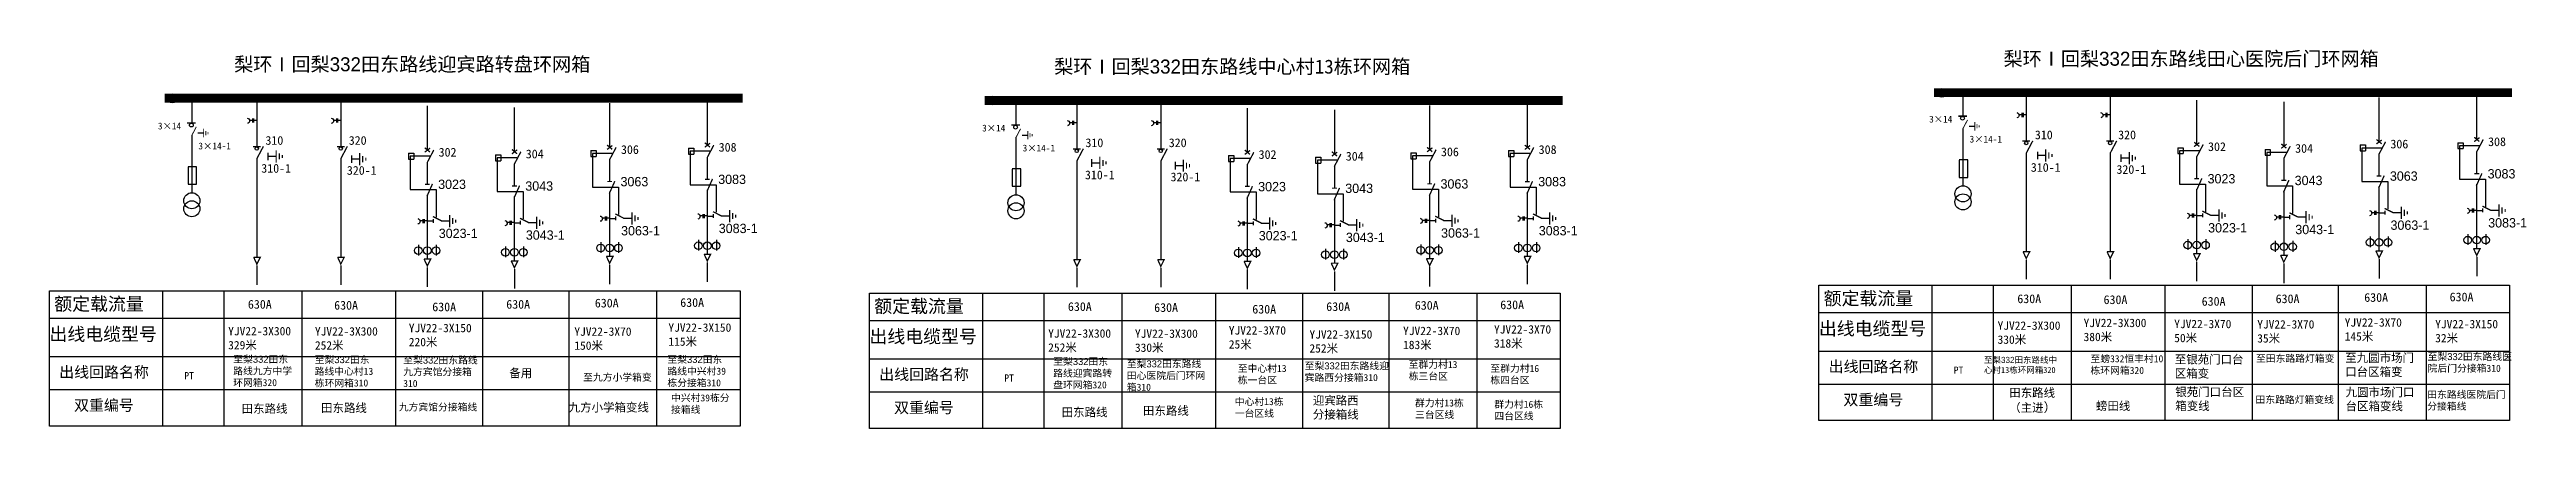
# Model space of a CAD drawing. Extents: x 149 to 870, y -471 to -13.
# Drawn here: x 163 to 693, y -236 to -155 of the extents above; entities that cross this region are included whole.
import ezdxf

# ---------------------------------------------------------------- set-up
doc = ezdxf.new("R2010")
doc.units = 0
doc.header["$LTSCALE"] = 0.774411
doc.linetypes.add('ACAD_ISO02W100', pattern=[15, 12, -3])
doc.linetypes.add('CENTER', pattern=[50.8, 31.75, -6.35, 6.35, -6.35])
doc.layers.get('0').update_dxf_attribs({"linetype": 'CONTINUOUS'})
doc.layers.add('2', color=7, linetype='CONTINUOUS')
doc.styles.add('hztxt_txtstyle_0.00_0_0', font='', dxfattribs={"bigfont": 'hztxt.shx'})
doc.styles.add('hztxt_txtstyle_1.88_0_0', font='simkai.ttf', dxfattribs={"height": 1.875})
doc.styles.add('hztxt_txtstyle_2.00_0_0', font='', dxfattribs={"height": 2, "bigfont": 'hztxt.shx'})
doc.styles.add('hztxt_txtstyle_2.34_0_0', font='simkai.ttf', dxfattribs={"height": 2.34375})
doc.styles.add('hztxt_txtstyle_2.70_0_0', font='simkai.ttf', dxfattribs={"height": 2.7})
doc.styles.add('hztxt_txtstyle_2.81_0_0', font='simkai.ttf', dxfattribs={"height": 2.8125})
doc.styles.get('hztxt_txtstyle_0.00_0_0').set_extended_font_data('hztxt')
doc.styles.get('hztxt_txtstyle_2.00_0_0').set_extended_font_data('hztxt')

msp = doc.modelspace()

# ---------------------------------------------------------------- texts
at = {"color": 0, "linetype": 'Continuous', "style": 'hztxt_txtstyle_2.70_0_0'}
for s, p in [('3×14', (565.33, -170.83)), ('3×14', (186.04, -172.3)), ('3×14', (362.54, -172.74)), ('3×14-1', (574, -175.11)), ('3×14-1', (194.71, -176.58)), ('3×14-1', (371.21, -177.02))]:
    msp.add_text(s, height=1.461, dxfattribs=at).set_placement(p)
at = {"color": 0}
for s, height, style, p in [('310', 1.875, 'hztxt_txtstyle_1.88_0_0', (209.06, -175.59)), ('320', 1.875, 'hztxt_txtstyle_1.88_0_0', (226.9, -175.59)), ('310', 1.875, 'hztxt_txtstyle_1.88_0_0', (384.66, -176.09)), ('320', 1.875, 'hztxt_txtstyle_1.88_0_0', (402.5, -176.09)), ('310', 1.875, 'hztxt_txtstyle_1.88_0_0', (587.97, -174.4)), ('320', 1.875, 'hztxt_txtstyle_1.88_0_0', (605.81, -174.4)), ('306', 1.875, 'hztxt_txtstyle_1.88_0_0', (664.11, -176.36)), ('308', 1.875, 'hztxt_txtstyle_1.88_0_0', (685.03, -175.87)), ('310-1', 1.875, 'hztxt_txtstyle_1.88_0_0', (208.17, -181.57)), ('320-1', 1.875, 'hztxt_txtstyle_1.88_0_0', (226.5, -182.01)), ('302', 1.875, 'hztxt_txtstyle_1.88_0_0', (246.15, -178.12)), ('304', 1.875, 'hztxt_txtstyle_1.88_0_0', (264.81, -178.49)), ('306', 1.875, 'hztxt_txtstyle_1.88_0_0', (285.2, -177.55)), ('308', 1.875, 'hztxt_txtstyle_1.88_0_0', (306.12, -177.06)), ('302', 1.875, 'hztxt_txtstyle_1.88_0_0', (421.75, -178.61)), ('304', 1.875, 'hztxt_txtstyle_1.88_0_0', (440.41, -178.98)), ('306', 1.875, 'hztxt_txtstyle_1.88_0_0', (460.8, -178.04)), ('308', 1.875, 'hztxt_txtstyle_1.88_0_0', (481.72, -177.55)), ('310-1', 1.875, 'hztxt_txtstyle_1.88_0_0', (587.11, -181.37)), ('320-1', 1.875, 'hztxt_txtstyle_1.88_0_0', (605.44, -181.81)), ('302', 1.875, 'hztxt_txtstyle_1.88_0_0', (625.06, -176.93)), ('304', 1.875, 'hztxt_txtstyle_1.88_0_0', (643.71, -177.3)), ('3023', 2, 'hztxt_txtstyle_2.00_0_0', (246.05, -185.05)), ('3043', 2, 'hztxt_txtstyle_2.00_0_0', (264.71, -185.42)), ('3063', 2, 'hztxt_txtstyle_2.00_0_0', (285.1, -184.48)), ('3083', 2, 'hztxt_txtstyle_2.00_0_0', (306.02, -183.99)), ('310-1', 1.875, 'hztxt_txtstyle_1.88_0_0', (384.55, -182.98)), ('320-1', 1.875, 'hztxt_txtstyle_1.88_0_0', (402.88, -183.41)), ('3023', 2, 'hztxt_txtstyle_2.00_0_0', (421.65, -185.55)), ('3043', 2, 'hztxt_txtstyle_2.00_0_0', (440.3, -185.91)), ('3063', 2, 'hztxt_txtstyle_2.00_0_0', (460.7, -184.97)), ('3083', 2, 'hztxt_txtstyle_2.00_0_0', (481.62, -184.48)), ('3023', 2, 'hztxt_txtstyle_2.00_0_0', (624.96, -183.86)), ('3043', 2, 'hztxt_txtstyle_2.00_0_0', (643.61, -184.23)), ('3063', 2, 'hztxt_txtstyle_2.00_0_0', (664, -183.29)), ('3083', 2, 'hztxt_txtstyle_2.00_0_0', (684.93, -182.8)), ('3023-1', 2, 'hztxt_txtstyle_2.00_0_0', (246.18, -195.56)), ('3043-1', 2, 'hztxt_txtstyle_2.00_0_0', (264.83, -195.92)), ('3063-1', 2, 'hztxt_txtstyle_2.00_0_0', (285.22, -194.99)), ('3083-1', 2, 'hztxt_txtstyle_2.00_0_0', (306.14, -194.5)), ('3023-1', 2, 'hztxt_txtstyle_2.00_0_0', (421.78, -196.05)), ('3043-1', 2, 'hztxt_txtstyle_2.00_0_0', (440.43, -196.42)), ('3063-1', 2, 'hztxt_txtstyle_2.00_0_0', (460.82, -195.48)), ('3083-1', 2, 'hztxt_txtstyle_2.00_0_0', (481.74, -194.99)), ('3023-1', 2, 'hztxt_txtstyle_2.00_0_0', (625.08, -194.37)), ('3043-1', 2, 'hztxt_txtstyle_2.00_0_0', (643.74, -194.73)), ('3063-1', 2, 'hztxt_txtstyle_2.00_0_0', (664.13, -193.8)), ('3083-1', 2, 'hztxt_txtstyle_2.00_0_0', (685.05, -193.3)), ('额定载流量', 2.812, 'hztxt_txtstyle_2.81_0_0', (542.74, -209.88)), ('额定载流量', 2.812, 'hztxt_txtstyle_2.81_0_0', (163.83, -211.07)), ('630A', 1.875, 'hztxt_txtstyle_1.88_0_0', (205.31, -210.69)), ('630A', 1.875, 'hztxt_txtstyle_1.88_0_0', (223.78, -210.89)), ('630A', 1.875, 'hztxt_txtstyle_1.88_0_0', (244.79, -211.24)), ('630A', 1.875, 'hztxt_txtstyle_1.88_0_0', (260.63, -210.69)), ('630A', 1.875, 'hztxt_txtstyle_1.88_0_0', (279.6, -210.42)), ('630A', 1.875, 'hztxt_txtstyle_1.88_0_0', (297.89, -210.3)), ('额定载流量', 2.812, 'hztxt_txtstyle_2.81_0_0', (339.43, -211.56)), ('630A', 1.875, 'hztxt_txtstyle_1.88_0_0', (380.91, -211.18)), ('630A', 1.875, 'hztxt_txtstyle_1.88_0_0', (399.38, -211.38)), ('630A', 1.875, 'hztxt_txtstyle_1.88_0_0', (420.39, -211.73)), ('630A', 1.875, 'hztxt_txtstyle_1.88_0_0', (436.23, -211.18)), ('630A', 1.875, 'hztxt_txtstyle_1.88_0_0', (455.2, -210.91)), ('630A', 1.875, 'hztxt_txtstyle_1.88_0_0', (473.49, -210.79)), ('630A', 1.875, 'hztxt_txtstyle_1.88_0_0', (584.22, -209.5)), ('630A', 1.875, 'hztxt_txtstyle_1.88_0_0', (602.69, -209.7)), ('630A', 1.875, 'hztxt_txtstyle_1.88_0_0', (623.7, -210.05)), ('630A', 1.875, 'hztxt_txtstyle_1.88_0_0', (639.54, -209.5)), ('630A', 1.875, 'hztxt_txtstyle_1.88_0_0', (658.51, -209.22)), ('630A', 1.875, 'hztxt_txtstyle_1.88_0_0', (676.8, -209.11)), ('出线电缆型号', 2.812, 'hztxt_txtstyle_2.81_0_0', (162.81, -217.54)), ('出线电缆型号', 2.812, 'hztxt_txtstyle_2.81_0_0', (338.41, -218.04)), ('出线电缆型号', 2.812, 'hztxt_txtstyle_2.81_0_0', (541.72, -216.35)), ('出线回路名称', 2.344, 'hztxt_txtstyle_2.34_0_0', (164.91, -225.44)), ('出线回路名称', 2.344, 'hztxt_txtstyle_2.34_0_0', (543.82, -224.25)), ('出线回路名称', 2.344, 'hztxt_txtstyle_2.34_0_0', (340.51, -225.93)), ('双重编号', 2.344, 'hztxt_txtstyle_2.34_0_0', (168.08, -232.54)), ('双重编号', 2.344, 'hztxt_txtstyle_2.34_0_0', (343.68, -233.04)), ('双重编号', 2.344, 'hztxt_txtstyle_2.34_0_0', (546.99, -231.35))]:
    msp.add_text(s, height=height, dxfattribs=dict(at, style=style)).set_placement(p)
at = {"color": 0, "attachment_point": 1, "style": 'hztxt_txtstyle_0.00_0_0'}
for s, insert, char_height, width in [('{\\fSimSun|b0|i0|c134|p2;\\C256;梨环Ⅰ回\\C7;梨\\f\uffbfﾬￌﾣﾤ_GB2312|b0|i0|c134|p49;332\\fSimSun|b0|i0|c134|p2;田东路线迎宾路转盘环网箱}', (202.36, -156.85), 3, 102.7785), ('{\\fSimSun|b0|i0|c134|p2;\\C256;梨环Ⅰ回\\C7;梨\\f\uffbfﾬￌﾣﾤ_GB2312|b0|i0|c134|p49;332\\fSimSun|b0|i0|c134|p2;田东路线中心村13栋环网箱}', (377.96, -157.34), 3, 102.7785), ('{\\fSimSun|b0|i0|c134|p2;\\C256;梨环Ⅰ回\\C7;梨\\f\uffbfﾬￌﾣﾤ_GB2312|b0|i0|c134|p49;332\\fSimSun|b0|i0|c134|p2;田东路线田心医院后门环网箱}', (581.27, -155.66), 3, 102.7785), ('{\\fSimSun|b0|i0|c134|p2;YJV22-3X300 329米}', (201.08, -214.6), 1.8, 10.6857), ('{\\fSimSun|b0|i0|c134|p2;YJV22-3X300 252米}', (219.66, -214.64), 1.8, 10.6857), ('{\\fSimSun|b0|i0|c134|p2;YJV22-3X150\\P220米}', (239.76, -213.93), 1.8, 10.6857), ('{\\fSimSun|b0|i0|c134|p2;YJV22-3X70\\P150米}', (275.21, -214.69), 1.8, 10.6857), ('{\\fSimSun|b0|i0|c134|p2;YJV22-3X150 115米}', (295.35, -213.83), 1.8, 10.6857), ('{\\fSimSun|b0|i0|c134|p2;YJV22-3X300 252米}', (376.68, -215.1), 1.8, 10.6857), ('{\\fSimSun|b0|i0|c134|p2;YJV22-3X300 330米}', (395.26, -215.13), 1.8, 10.6857), ('{\\fSimSun|b0|i0|c134|p2;YJV22-3X70\\P25米}', (415.36, -214.43), 1.8, 10.6857), ('{\\fSimSun|b0|i0|c134|p2;YJV22-3X150 252米}', (432.63, -215.29), 1.8, 10.6857), ('{\\fSimSun|b0|i0|c134|p2;YJV22-3X70\\P183米}', (452.68, -214.54), 1.8, 10.6857), ('{\\fSimSun|b0|i0|c134|p2;YJV22-3X70\\P318米}', (472.15, -214.22), 1.8, 10.6857), ('{\\fSimSun|b0|i0|c134|p2;YJV22-3X300 330米}', (579.99, -213.41), 1.8, 10.6857), ('{\\fSimSun|b0|i0|c134|p2;YJV22-3X300 380米}', (598.4, -212.83), 1.8, 10.6857), ('{\\fSimSun|b0|i0|c134|p2;YJV22-3X70 50米}', (617.81, -213.06), 1.8, 10.6857), ('{\\fSimSun|b0|i0|c134|p2;YJV22-3X70 35米}', (635.59, -213.14), 1.8, 10.6857), ('{\\fSimSun|b0|i0|c134|p2;YJV22-3X70 145米}', (654.32, -212.73), 1.8, 10.6857), ('{\\fSimSun|b0|i0|c134|p2;YJV22-3X150 32米}', (673.7, -213.09), 1.8, 10.6857), ('{\\fSimSun|b0|i0|c134|p2;至梨\\f\uffbfﾬￌﾣﾤ_GB2312|b0|i0|c134|p49;332\\fSimSun|b0|i0|c134|p2;田东路线九方中学环网箱320}', (202.17, -220.77), 1.5, 12.9035), ('{\\fSimSun|b0|i0|c134|p2;至梨\\f\uffbfﾬￌﾣﾤ_GB2312|b0|i0|c134|p49;332\\fSimSun|b0|i0|c134|p2;田东路线中心村13栋环网箱310}', (219.61, -220.85), 1.5, 12.9035), ('{\\fSimSun|b0|i0|c134|p2;至梨\\f\uffbfﾬￌﾣﾤ_GB2312|b0|i0|c134|p49;332\\fSimSun|b0|i0|c134|p2;田东路线九方宾馆分接箱310}', (238.57, -220.95), 1.5, 17.0018), ('{\\fSimSun|b0|i0|c134|p2;至梨\\f\uffbfﾬￌﾣﾤ_GB2312|b0|i0|c134|p49;332\\fSimSun|b0|i0|c134|p2;田东路线中兴村39栋分接箱310}', (295.14, -220.82), 1.5, 12.9035), ('{\\fSimSun|b0|i0|c134|p2;至梨\\f\uffbfﾬￌﾣﾤ_GB2312|b0|i0|c134|p49;332\\fSimSun|b0|i0|c134|p2;田东路线迎宾路转盘环网箱320}', (377.76, -221.26), 1.5, 12.9035), ('{\\fSimSun|b0|i0|c134|p2;至梨\\f\uffbfﾬￌﾣﾤ_GB2312|b0|i0|c134|p49;332\\fSimSun|b0|i0|c134|p2;田东路线田心医院后门环网箱310}', (393.52, -221.76), 1.5, 17.2717), ('{\\fSimSun|b0|i0|c134|p2;至中心村13栋一台区}', (417.29, -222.74), 1.5, 11.0463), ('{\\fSimSun|b0|i0|c134|p2;至梨\\f\uffbfﾬￌﾣﾤ_GB2312|b0|i0|c134|p49;332\\fSimSun|b0|i0|c134|p2;田东路线迎宾路西分接箱310}', (431.61, -222.19), 1.5, 18.658), ('{\\fSimSun|b0|i0|c134|p2;至群力村13栋三台区}', (453.88, -221.9), 1.5, 12.2755), ('{\\fSimSun|b0|i0|c134|p2;至群力村16栋四台区}', (471.37, -222.74), 1.5, 10.4994), ('{\\fSimSun|b0|i0|c134|p2;至梨\\f\uffbfﾬￌﾣﾤ_GB2312|b0|i0|c134|p49;332\\fSimSun|b0|i0|c134|p2;田东路线中心村13栋环网箱320}', (577.08, -221.01), 1.3, 16.3652), ('{\\fSimSun|b0|i0|c134|p2;至田东路路灯箱变}', (635.33, -220.59), 1.5, 20.6341), ('{\\fSimSun|b0|i0|c134|p2;至梨\\f\uffbfﾬￌﾣﾤ_GB2312|b0|i0|c134|p49;332\\fSimSun|b0|i0|c134|p2;田东路线医院后门分接箱310}', (672.08, -220.2), 1.5, 18.658), ('{\\fSimSun|b0|i0|c134|p2;至九方小学箱变}', (277.1, -224.63), 1.5, 20.6341), ('{\\fSimSun|b0|i0|c134|p2;九方宾馆分接箱线}', (237.62, -231.01), 1.5, 17.0018), ('{\\fSimSun|b0|i0|c134|p2;中兴村39栋分接箱线}', (295.92, -229.04), 1.5, 12.9035), ('{\\fSimSun|b0|i0|c134|p2;中心村13栋一台区线}', (416.64, -229.84), 1.5, 11.0463), ('{\\fSimSun|b0|i0|c134|p2;群力村13栋三台区线}', (455.23, -230.13), 1.5, 12.2755), ('{\\fSimSun|b0|i0|c134|p2;群力村16栋四台区线}', (472.22, -230.41), 1.5, 10.4994), ('{\\fSimSun|b0|i0|c134|p2;田东路路灯箱变线}', (635.22, -229.41), 1.5, 20.6341), ('{\\fSimSun|b0|i0|c134|p2;田东路线医院后门分接箱线}', (672, -228.33), 1.5, 17.2717)]:
    msp.add_mtext(s, dxfattribs=dict(at, insert=insert, char_height=char_height, width=width))
at = {"color": 0, "linetype": 'Continuous', "char_height": 1.5388, "width": 9.4916, "attachment_point": 1, "style": 'hztxt_txtstyle_0.00_0_0'}
for insert in [(191.67, -224.27), (367.27, -224.76), (570.58, -223.08)]:
    msp.add_mtext('{\\fSimSun|b0|i0|c134|p2;\\C7;PT}', dxfattribs=dict(at, insert=insert))
at = {"layer": '2', "color": 0, "attachment_point": 1, "style": 'hztxt_txtstyle_0.00_0_0'}
for s, insert, char_height, width in [('{\\fSimSun|b0|i0|c134|p2;\\C256;至螃332恒丰村10栋环网箱320}', (599.88, -220.66), 1.5, 16.3882), ('{\\fSimSun|b0|i0|c134|p2;\\H0.9x;\\C256;至银苑门口台区箱变}', (617.93, -220.66), 2, 15.2914), ('{\\fSimSun|b0|i0|c134|p2;\\H0.9x;\\C256;至九圆市场门口台区箱变}', (654.44, -220.32), 2, 15.2914), ('{\\fSimSun|b0|i0|c134|p2;\\H0.9x;\\C256;备用}', (261.28, -223.59), 2, 10.7144), ('{\\fSimSun|b0|i0|c134|p2;\\H0.9x;\\C256;田东路线（主进\\H1.111x;）}', (582.48, -227.8), 2, 10.7144), ('{\\fSimSun|b0|i0|c134|p2;\\H0.9x;\\C256;银苑门口台区箱变线}', (618.04, -227.63), 2, 15.2914), ('{\\fSimSun|b0|i0|c134|p2;\\H0.9x;\\C256;九圆市场门口台区箱变线}', (654.51, -227.67), 2, 15.2914), ('{\\fSimSun|b0|i0|c134|p2;\\H0.9x;\\C256;田东路线}', (203.96, -231.21), 2, 10.7144), ('{\\fSimSun|b0|i0|c134|p2;\\H0.9x;\\C256;田东路线}', (220.96, -231.05), 2, 10.7144), ('{\\fSimSun|b0|i0|c134|p2;\\H0.9x;\\C256;九方小学箱变线}', (273.99, -230.93), 2, 20.804), ('{\\fSimSun|b0|i0|c134|p2;\\H0.9x;\\C256;田东路线}', (379.57, -231.96), 2, 10.7144), ('{\\fSimSun|b0|i0|c134|p2;\\H0.9x;\\C256;田东路线}', (396.97, -231.65), 2, 10.7144), ('{\\fSimSun|b0|i0|c134|p2;\\H0.9x;\\C256;迎宾路西分接箱线}', (433.35, -229.44), 2, 10.0572), ('{\\fSimSun|b0|i0|c134|p2;\\H0.9x;\\C256;螃田线}', (601.05, -230.64), 2, 10.7144)]:
    msp.add_mtext(s, dxfattribs=dict(at, insert=insert, char_height=char_height, width=width))

# ---------------------------------------------------------------- blocks, each defined once
blk = doc.blocks.new('JD')
for points in [[(-2, 0.2), (-2, -0.2), (2, 0.2), (2, -0.2)], [(1, -1.2), (1, -0.8), (-1, -1.2), (-1, -0.8)], [(-0.5, -1.8), (-0.5, -2.2), (0.5, -1.8), (0.5, -2.2)]]:
    blk.add_trace(points)

# ---------------------------------------------------------------- linework, layer by layer
at = {"color": 0}
for p, q in [((193.27, -166.54), (193.27, -170.87)), ((207.21, -166.55), (207.21, -175.96)), ((225.19, -166.55), (225.19, -175.96)), ((243.71, -167.24), (243.71, -176.75)), ((262.36, -167.61), (262.36, -177.11)), ((282.75, -166.67), (282.75, -176.17)), ((303.67, -166.18), (303.67, -175.68)), ((369.76, -166.98), (369.76, -171.31)), ((382.81, -167.04), (382.81, -176.46)), ((400.79, -167.04), (400.79, -176.46)), ((419.31, -167.74), (419.31, -177.24)), ((437.96, -168.1), (437.96, -177.6)), ((458.35, -167.16), (458.35, -176.67)), ((479.27, -166.67), (479.27, -176.18)), ((572.55, -165.07), (572.55, -169.4)), ((586.12, -165.35), (586.12, -174.77)), ((604.1, -165.35), (604.1, -174.77)), ((622.62, -166.05), (622.62, -175.56)), ((641.27, -166.42), (641.27, -175.92)), ((661.66, -165.48), (661.66, -174.98)), ((682.58, -164.99), (682.58, -174.49)), ((193.29, -173.54), (193.29, -185.82)), ((194.58, -173.06), (195.82, -173.06)), ((369.78, -173.98), (369.78, -186.26)), ((371.08, -173.5), (372.32, -173.5)), ((572.57, -172.08), (572.57, -184.35)), ((573.87, -171.59), (575.1, -171.59)), ((207.21, -178.52), (207.21, -199.72)), ((209.57, -178.03), (211.34, -178.03)), ((225.19, -178.52), (225.19, -199.72)), ((227.46, -178.61), (229.22, -178.61)), ((239.71, -177.4), (240.83, -177.4)), ((239.71, -177.4), (239.71, -178.65)), ((239.71, -178.65), (240.83, -178.65)), ((240.83, -177.4), (240.83, -178.65)), ((243.71, -179.3), (243.71, -183.95)), ((258.36, -177.76), (259.48, -177.76)), ((258.36, -177.76), (258.36, -179.01)), ((258.36, -179.01), (259.48, -179.01)), ((259.48, -177.76), (259.48, -179.01)), ((262.36, -179.67), (262.36, -184.32)), ((278.75, -176.83), (279.88, -176.83)), ((278.75, -176.83), (278.75, -178.07)), ((278.75, -178.07), (279.88, -178.07)), ((279.88, -176.83), (279.88, -178.07)), ((282.75, -178.73), (282.75, -183.38)), ((299.67, -176.33), (300.8, -176.33)), ((299.67, -176.33), (299.67, -177.58)), ((299.67, -177.58), (300.8, -177.58)), ((300.8, -176.33), (300.8, -177.58)), ((303.67, -178.24), (303.67, -182.89)), ((382.81, -179.02), (382.81, -200.21)), ((385.96, -179.43), (387.73, -179.43)), ((400.79, -179.02), (400.79, -200.21)), ((403.84, -180.01), (405.61, -180.01)), ((415.31, -177.89), (416.43, -177.89)), ((415.31, -177.89), (415.31, -179.14)), ((415.31, -179.14), (416.43, -179.14)), ((416.43, -177.89), (416.43, -179.14)), ((419.31, -179.8), (419.31, -184.44)), ((433.96, -178.26), (435.08, -178.26)), ((433.96, -178.26), (433.96, -179.5)), ((433.96, -179.5), (435.08, -179.5)), ((435.08, -178.26), (435.08, -179.5)), ((437.96, -180.16), (437.96, -184.81)), ((454.35, -177.32), (455.48, -177.32)), ((454.35, -177.32), (454.35, -178.57)), ((454.35, -178.57), (455.48, -178.57)), ((455.48, -177.32), (455.48, -178.57)), ((458.35, -179.22), (458.35, -183.87)), ((475.27, -176.83), (476.4, -176.83)), ((475.27, -176.83), (475.27, -178.08)), ((475.27, -178.08), (476.4, -178.08)), ((476.4, -176.83), (476.4, -178.08)), ((479.27, -178.73), (479.27, -183.38)), ((586.12, -177.33), (586.12, -198.53)), ((588.51, -177.82), (590.28, -177.82)), ((604.1, -177.33), (604.1, -198.53)), ((606.4, -178.4), (608.16, -178.4)), ((618.61, -176.21), (619.74, -176.21)), ((618.61, -176.21), (618.61, -177.46)), ((618.61, -177.46), (619.74, -177.46)), ((619.74, -176.21), (619.74, -177.46)), ((622.62, -178.11), (622.62, -182.76)), ((637.27, -176.57), (638.39, -176.57)), ((637.27, -176.57), (637.27, -177.82)), ((637.27, -177.82), (638.39, -177.82)), ((638.39, -176.57), (638.39, -177.82)), ((641.27, -178.48), (641.27, -183.12)), ((657.66, -175.63), (658.78, -175.63)), ((657.66, -175.63), (657.66, -176.88)), ((657.66, -176.88), (658.78, -176.88)), ((658.78, -175.63), (658.78, -176.88)), ((661.66, -177.54), (661.66, -182.19)), ((678.58, -175.14), (679.71, -175.14)), ((678.58, -175.14), (678.58, -176.39)), ((678.58, -176.39), (679.71, -176.39)), ((679.71, -175.14), (679.71, -176.39)), ((682.58, -177.05), (682.58, -181.7)), ((303.67, -185.21), (303.67, -198.93)), ((622.62, -185.09), (622.62, -198.81)), ((641.27, -185.45), (641.27, -199.17)), ((661.66, -184.51), (661.66, -198.23)), ((682.58, -184.02), (682.58, -197.74)), ((243.71, -186.28), (243.71, -200)), ((262.36, -186.64), (262.36, -200.36)), ((282.75, -185.7), (282.75, -199.43)), ((303.67, -190.85), (304.97, -190.85)), ((306.67, -190.81), (308.43, -190.81)), ((419.31, -186.77), (419.31, -200.49)), ((437.96, -187.13), (437.96, -200.86)), ((458.35, -186.2), (458.35, -199.92)), ((479.27, -185.71), (479.27, -199.43)), ((622.62, -190.72), (623.91, -190.72)), ((625.61, -190.68), (627.37, -190.68)), ((661.66, -190.15), (662.96, -190.15)), ((664.65, -190.11), (666.42, -190.11)), ((682.58, -189.66), (683.88, -189.66)), ((685.57, -189.62), (687.34, -189.62)), ((243.71, -191.91), (245.01, -191.91)), ((246.7, -191.87), (248.47, -191.87)), ((262.36, -192.27), (263.66, -192.27)), ((265.35, -192.24), (267.12, -192.24)), ((282.75, -191.34), (284.05, -191.34)), ((285.74, -191.3), (287.51, -191.3)), ((301.81, -195.95), (301.81, -198.24)), ((305.62, -195.95), (305.62, -198.24)), ((419.31, -192.4), (420.61, -192.4)), ((422.3, -192.37), (424.07, -192.37)), ((437.96, -192.77), (439.26, -192.77)), ((440.95, -192.73), (442.72, -192.73)), ((458.35, -191.83), (459.65, -191.83)), ((461.34, -191.8), (463.11, -191.8)), ((479.27, -191.34), (480.57, -191.34)), ((482.27, -191.3), (484.03, -191.3)), ((620.75, -195.83), (620.75, -198.11)), ((624.56, -195.83), (624.56, -198.11)), ((639.4, -196.19), (639.4, -198.48)), ((641.27, -191.08), (642.57, -191.08)), ((643.21, -196.19), (643.21, -198.48)), ((644.26, -191.05), (646.03, -191.05)), ((659.79, -195.25), (659.79, -197.54)), ((663.61, -195.25), (663.61, -197.54)), ((680.72, -194.76), (680.72, -197.05)), ((684.53, -194.76), (684.53, -197.05)), ((241.84, -197.02), (241.84, -199.3)), ((245.65, -197.02), (245.65, -199.3)), ((260.5, -197.38), (260.5, -199.67)), ((264.31, -197.38), (264.31, -199.67)), ((280.89, -196.44), (280.89, -198.73)), ((284.7, -196.44), (284.7, -198.73)), ((417.44, -197.51), (417.44, -199.8)), ((421.25, -197.51), (421.25, -199.8)), ((436.09, -197.87), (436.09, -200.16)), ((439.91, -197.87), (439.91, -200.16)), ((456.49, -196.94), (456.49, -199.22)), ((460.3, -196.94), (460.3, -199.22)), ((477.41, -196.45), (477.41, -198.73)), ((481.22, -196.45), (481.22, -198.73)), ((162.83, -235.85), (162.84, -206.84)), ((162.84, -206.84), (310.73, -206.84)), ((216.83, -206.84), (216.83, -235.83)), ((236.88, -206.84), (236.88, -235.83)), ((255.57, -206.84), (255.57, -235.83)), ((274, -206.84), (274, -235.83)), ((292.84, -206.84), (292.84, -235.85)), ((310.73, -206.84), (310.73, -235.85)), ((541.74, -234.66), (541.74, -205.65)), ((541.74, -205.65), (689.64, -205.65)), ((565.91, -205.84), (565.91, -234.64)), ((595.74, -205.65), (595.74, -234.64)), ((615.79, -205.65), (615.79, -234.64)), ((634.48, -205.65), (634.48, -234.64)), ((652.91, -205.65), (652.91, -234.64)), ((671.74, -205.65), (671.74, -234.66)), ((689.64, -205.65), (689.64, -234.66)), ((187, -207.03), (187, -235.83)), ((338.43, -236.34), (338.44, -207.34)), ((338.44, -207.34), (486.33, -207.34)), ((362.6, -207.52), (362.6, -236.32)), ((392.43, -207.34), (392.43, -236.32)), ((412.48, -207.34), (412.48, -236.32)), ((431.17, -207.34), (431.17, -236.32)), ((449.6, -207.34), (449.6, -236.32)), ((468.44, -207.34), (468.44, -236.34)), ((486.33, -207.34), (486.33, -236.34)), ((541.81, -211.51), (689.64, -211.51)), ((162.9, -212.7), (310.73, -212.7)), ((338.5, -213.19), (486.33, -213.19)), ((162.9, -220.95), (310.73, -220.95)), ((338.5, -221.44), (486.33, -221.44)), ((541.81, -219.76), (689.64, -219.76)), ((162.9, -228.03), (310.73, -228.03)), ((541.81, -226.84), (689.64, -226.84)), ((338.5, -228.52), (486.33, -228.52)), ((310.73, -235.83), (162.83, -235.83)), ((486.33, -236.32), (338.43, -236.32)), ((689.64, -234.64), (541.74, -234.64))]:
    msp.add_line(p, q, dxfattribs=at)
at = {"color": 0, "linetype": 'ACAD_ISO02W100'}
for p, q in [((244.27, -178.05), (240.06, -178.05)), ((240.06, -178.05), (240.06, -185.2)), ((262.92, -178.41), (258.72, -178.41)), ((258.72, -178.41), (258.72, -185.57)), ((283.31, -177.48), (279.11, -177.48)), ((279.11, -177.48), (279.11, -184.63)), ((304.24, -176.99), (300.03, -176.99)), ((300.03, -176.99), (300.03, -184.14)), ((419.87, -178.54), (415.66, -178.54)), ((415.66, -178.54), (415.66, -185.7)), ((438.52, -178.91), (434.32, -178.91)), ((434.32, -178.91), (434.32, -186.06)), ((458.91, -177.97), (454.71, -177.97)), ((454.71, -177.97), (454.71, -185.12)), ((479.84, -177.48), (475.63, -177.48)), ((475.63, -177.48), (475.63, -184.63)), ((623.18, -176.86), (618.97, -176.86)), ((618.97, -176.86), (618.97, -184.01)), ((641.83, -177.22), (637.62, -177.22)), ((637.62, -177.22), (637.62, -184.38)), ((662.22, -176.29), (658.02, -176.29)), ((658.02, -176.29), (658.02, -183.44)), ((683.14, -175.79), (678.94, -175.79)), ((678.94, -175.79), (678.94, -182.95)), ((240.06, -185.2), (245.61, -185.2)), ((245.61, -185.2), (245.61, -191.11)), ((258.72, -185.57), (264.27, -185.57)), ((264.27, -185.57), (264.27, -191.47)), ((279.11, -184.63), (284.66, -184.63)), ((284.66, -184.63), (284.66, -190.53)), ((300.03, -184.14), (305.58, -184.14)), ((305.58, -184.14), (305.58, -190.04)), ((454.71, -185.12), (460.26, -185.12)), ((460.26, -185.12), (460.26, -191.03)), ((475.63, -184.63), (481.18, -184.63)), ((481.18, -184.63), (481.18, -190.54)), ((618.97, -184.01), (624.52, -184.01)), ((624.52, -184.01), (624.52, -189.92)), ((637.62, -184.38), (643.17, -184.38)), ((643.17, -184.38), (643.17, -190.28)), ((658.02, -183.44), (663.56, -183.44)), ((663.56, -183.44), (663.56, -189.34)), ((678.94, -182.95), (684.49, -182.95)), ((684.49, -182.95), (684.49, -188.85)), ((415.66, -185.7), (421.21, -185.7)), ((421.21, -185.7), (421.21, -191.6)), ((434.32, -186.06), (439.86, -186.06)), ((439.86, -186.06), (439.86, -191.96))]:
    msp.add_line(p, q, dxfattribs=at)
at = {"color": 0, "linetype": 'CENTER'}
for p, q in [((207.22, -201.44), (207.22, -205.56)), ((225.2, -201.44), (225.2, -205.56)), ((282.76, -201.27), (282.76, -205.45)), ((303.68, -200.78), (303.68, -204.95)), ((479.28, -201.27), (479.28, -205.45)), ((586.13, -200.25), (586.13, -204.37)), ((604.11, -200.25), (604.11, -204.37)), ((622.62, -200.65), (622.62, -204.83)), ((641.28, -201.01), (641.28, -205.19)), ((661.67, -200.08), (661.67, -204.25)), ((682.59, -199.59), (682.59, -203.76)), ((243.72, -201.84), (243.72, -206.02)), ((262.37, -202.21), (262.37, -206.38)), ((382.82, -201.93), (382.82, -206.05)), ((400.8, -201.93), (400.8, -206.05)), ((419.32, -202.33), (419.32, -206.51)), ((437.97, -202.7), (437.97, -206.87)), ((458.36, -201.76), (458.36, -205.94))]:
    msp.add_line(p, q, dxfattribs=at)
at = {"color": 0, "linetype": 'Continuous'}
for p, q in [((200.12, -206.83), (200.12, -235.83)), ((579.03, -205.64), (579.03, -234.64)), ((375.72, -207.32), (375.72, -236.32))]:
    msp.add_line(p, q, dxfattribs=at)
at = {"color": 0}
for points, const_width in [([(566.4, -164.42), (690.14, -164.42)], 1.88), ([(187.5, -165.61), (311.23, -165.61)], 1.88), ([(363.09, -166.11), (486.83, -166.11)], 1.88), ([(571.56, -169.46), (573.41, -169.46)], 0.313), ([(192.28, -170.93), (194.12, -170.93)], 0.313), ([(193.29, -173.59), (194.27, -171.73)], 0.197), ([(303.15, -175.16), (304.25, -176.08)], 0.281), ([(368.77, -171.37), (370.62, -171.37)], 0.313), ([(369.78, -174.03), (370.77, -172.16)], 0.197), ([(572.57, -172.13), (573.56, -170.26)], 0.197), ([(585.29, -174.81), (586.95, -174.81)], 0.281), ([(586.12, -177.4), (587.53, -174.74)], 0.281), ([(603.27, -174.81), (604.93, -174.81)], 0.281), ([(604.1, -177.4), (605.51, -174.74)], 0.281), ([(622.08, -175.97), (623.22, -175.12)], 0.281), ([(622.09, -175.04), (623.19, -175.95)], 0.281), ([(661.12, -175.4), (662.27, -174.55)], 0.281), ([(661.13, -174.46), (662.24, -175.38)], 0.281), ([(661.66, -177.61), (663.07, -174.95)], 0.281), ([(682.05, -174.91), (683.19, -174.05)], 0.281), ([(682.06, -173.97), (683.16, -174.89)], 0.281), ([(682.58, -177.12), (683.99, -174.46)], 0.281), ([(206.38, -176), (208.04, -176)], 0.281), ([(207.21, -178.6), (208.62, -175.93)], 0.281), ([(224.36, -176), (226.02, -176)], 0.281), ([(225.19, -178.6), (226.6, -175.93)], 0.281), ([(243.17, -177.17), (244.32, -176.31)], 0.281), ([(243.18, -176.23), (244.29, -177.14)], 0.281), ([(243.71, -179.38), (245.11, -176.71)], 0.281), ([(261.83, -177.53), (262.97, -176.67)], 0.281), ([(261.84, -176.59), (262.94, -177.51)], 0.281), ([(262.36, -179.74), (263.77, -177.07)], 0.281), ([(282.22, -176.59), (283.36, -175.74)], 0.281), ([(282.23, -175.65), (283.33, -176.57)], 0.281), ([(282.75, -178.8), (284.16, -176.14)], 0.281), ([(303.14, -176.1), (304.28, -175.25)], 0.281), ([(303.67, -178.31), (305.08, -175.65)], 0.281), ([(381.98, -176.49), (383.64, -176.49)], 0.281), ([(382.81, -179.09), (384.22, -176.42)], 0.281), ([(399.96, -176.49), (401.62, -176.49)], 0.281), ([(400.79, -179.09), (402.2, -176.42)], 0.281), ([(418.77, -177.66), (419.92, -176.8)], 0.281), ([(418.78, -176.72), (419.88, -177.64)], 0.281), ([(419.31, -179.87), (420.71, -177.2)], 0.281), ([(437.42, -178.02), (438.57, -177.17)], 0.281), ([(437.43, -177.08), (438.54, -178)], 0.281), ([(437.96, -180.23), (439.37, -177.57)], 0.281), ([(457.82, -177.09), (458.96, -176.23)], 0.281), ([(457.83, -176.15), (458.93, -177.07)], 0.281), ([(458.35, -179.3), (459.76, -176.63)], 0.281), ([(478.74, -176.59), (479.88, -175.74)], 0.281), ([(478.75, -175.66), (479.85, -176.57)], 0.281), ([(479.27, -178.81), (480.68, -176.14)], 0.281), ([(622.62, -178.19), (624.02, -175.52)], 0.281), ([(640.73, -176.34), (641.88, -175.48)], 0.281), ([(640.74, -175.4), (641.84, -176.32)], 0.281), ([(641.27, -178.55), (642.67, -175.88)], 0.281), ([(243.2, -184.03), (244.25, -184.03)], 0.281), ([(243.65, -186.62), (244.83, -183.97)], 0.281), ([(261.86, -184.39), (262.9, -184.39)], 0.281), ([(262.3, -186.98), (263.49, -184.33)], 0.281), ([(282.25, -183.45), (283.29, -183.45)], 0.281), ([(282.69, -186.05), (283.88, -183.39)], 0.281), ([(303.17, -182.96), (304.21, -182.96)], 0.281), ([(303.62, -185.56), (304.8, -182.9)], 0.281), ([(418.8, -184.52), (419.84, -184.52)], 0.281), ([(419.25, -187.11), (420.43, -184.46)], 0.281), ([(437.46, -184.88), (438.5, -184.88)], 0.281), ([(437.9, -187.48), (439.08, -184.82)], 0.281), ([(457.85, -183.95), (458.89, -183.95)], 0.281), ([(458.29, -186.54), (459.48, -183.89)], 0.281), ([(478.77, -183.46), (479.81, -183.46)], 0.281), ([(479.22, -186.05), (480.4, -183.4)], 0.281), ([(622.11, -182.84), (623.15, -182.84)], 0.281), ([(622.56, -185.43), (623.74, -182.78)], 0.281), ([(640.76, -183.2), (641.81, -183.2)], 0.281), ([(641.21, -185.79), (642.39, -183.14)], 0.281), ([(661.15, -182.26), (662.2, -182.26)], 0.281), ([(661.6, -184.86), (662.78, -182.2)], 0.281), ([(682.08, -181.77), (683.12, -181.77)], 0.281), ([(682.52, -184.37), (683.71, -181.71)], 0.281), ([(244.93, -190.97), (246.81, -191.91)], 0.281), ([(283.98, -190.4), (285.85, -191.34)], 0.281), ([(284.05, -190.91), (284.05, -191.77)], 0.281), ([(304.9, -189.91), (306.77, -190.85)], 0.281), ([(304.97, -190.41), (304.97, -191.28)], 0.281), ([(459.58, -190.89), (461.45, -191.83)], 0.281), ([(480.5, -190.4), (482.37, -191.34)], 0.281), ([(480.57, -190.91), (480.57, -191.77)], 0.281), ([(623.84, -189.78), (625.72, -190.72)], 0.281), ([(623.91, -190.29), (623.91, -191.15)], 0.281), ([(642.49, -190.15), (644.37, -191.08)], 0.281), ([(642.57, -190.65), (642.57, -191.52)], 0.281), ([(662.89, -189.21), (664.76, -190.15)], 0.281), ([(662.96, -189.72), (662.96, -190.58)], 0.281), ([(683.81, -188.72), (685.68, -189.66)], 0.281), ([(683.88, -189.22), (683.88, -190.09)], 0.281), ([(245.01, -191.48), (245.01, -192.34)], 0.281), ([(263.59, -191.34), (265.46, -192.27)], 0.281), ([(263.66, -191.84), (263.66, -192.71)], 0.281), ([(420.53, -191.47), (422.41, -192.4)], 0.281), ([(420.61, -191.97), (420.61, -192.84)], 0.281), ([(439.19, -191.83), (441.06, -192.77)], 0.281), ([(439.26, -192.34), (439.26, -193.2)], 0.281), ([(459.65, -191.4), (459.65, -192.26)], 0.281), ([(206.52, -199.68), (207.95, -199.68), (207.22, -201.13), (206.54, -199.66)], 0.281), ([(224.5, -199.68), (225.93, -199.68), (225.2, -201.13), (224.52, -199.66)], 0.281), ([(243.02, -200.08), (244.45, -200.08), (243.72, -201.53), (243.03, -200.06)], 0.281), ([(261.67, -200.45), (263.1, -200.45), (262.37, -201.9), (261.69, -200.42)], 0.281), ([(282.06, -199.51), (283.49, -199.51), (282.76, -200.96), (282.08, -199.48)], 0.281), ([(302.98, -199.02), (304.41, -199.02), (303.68, -200.47), (303, -198.99)], 0.281), ([(382.12, -200.17), (383.55, -200.17), (382.82, -201.63), (382.14, -200.15)], 0.281), ([(400.1, -200.17), (401.53, -200.17), (400.8, -201.63), (400.12, -200.15)], 0.281), ([(418.62, -200.58), (420.05, -200.58), (419.32, -202.03), (418.63, -200.55)], 0.281), ([(437.27, -200.94), (438.7, -200.94), (437.97, -202.39), (437.29, -200.91)], 0.281), ([(457.66, -200), (459.09, -200), (458.36, -201.45), (457.68, -199.98)], 0.281), ([(478.58, -199.51), (480.01, -199.51), (479.28, -200.96), (478.6, -199.49)], 0.281), ([(585.43, -198.49), (586.86, -198.49), (586.13, -199.94), (585.45, -198.47)], 0.281), ([(603.41, -198.49), (604.84, -198.49), (604.11, -199.94), (603.43, -198.47)], 0.281), ([(621.92, -198.89), (623.36, -198.89), (622.62, -200.34), (621.94, -198.87)], 0.281), ([(640.58, -199.26), (642.01, -199.26), (641.28, -200.71), (640.59, -199.23)], 0.281), ([(660.97, -198.32), (662.4, -198.32), (661.67, -199.77), (660.99, -198.29)], 0.281), ([(681.89, -197.83), (683.32, -197.83), (682.59, -199.28), (681.91, -197.8)], 0.281)]:
    msp.add_lwpolyline(points, dxfattribs=dict(at, const_width=const_width))
for points in [[(584.08, -168.69, -0.877934), (584.1, -169.83)], [(602.06, -168.69, -0.877934), (602.08, -169.83)], [(205.17, -169.88, -0.877934), (205.19, -171.02)], [(223.15, -169.88, -0.877934), (223.17, -171.02)], [(380.77, -170.38, -0.877934), (380.79, -171.52)], [(398.75, -170.38, -0.877934), (398.77, -171.52)], [(280.71, -190.84, -0.877934), (280.73, -191.98)], [(301.63, -190.35, -0.877934), (301.65, -191.49)], [(477.23, -190.84, -0.877934), (477.25, -191.98)], [(620.57, -190.22, -0.877934), (620.59, -191.36)], [(639.23, -190.59, -0.877934), (639.25, -191.73)], [(659.62, -189.65, -0.877934), (659.64, -190.79)], [(680.54, -189.16, -0.877934), (680.56, -190.3)], [(241.67, -191.41, -0.877934), (241.69, -192.55)], [(260.32, -191.78, -0.877934), (260.34, -192.92)], [(417.26, -191.91, -0.877934), (417.29, -193.05)], [(435.92, -192.27, -0.877934), (435.94, -193.41)], [(456.31, -191.33, -0.877934), (456.33, -192.47)]]:
    msp.add_lwpolyline(points, format="xyb", dxfattribs=at)
for points in [[(585.17, -169.18), (584.58, -169.18)], [(585.17, -168.78), (585.17, -169.64)], [(585.44, -168.78), (585.44, -169.64)], [(586.12, -169.18), (585.44, -169.18)], [(603.15, -169.18), (602.56, -169.18)], [(603.15, -168.78), (603.15, -169.64)], [(603.42, -168.78), (603.42, -169.64)], [(604.1, -169.18), (603.42, -169.18)], [(206.27, -170.37), (205.67, -170.37)], [(206.27, -169.97), (206.27, -170.83)], [(206.53, -169.97), (206.53, -170.83)], [(207.21, -170.37), (206.53, -170.37)], [(224.25, -170.37), (223.65, -170.37)], [(224.25, -169.97), (224.25, -170.83)], [(224.51, -169.97), (224.51, -170.83)], [(225.19, -170.37), (224.51, -170.37)], [(381.87, -170.86), (381.27, -170.86)], [(381.87, -170.46), (381.87, -171.32)], [(382.13, -170.46), (382.13, -171.32)], [(382.81, -170.86), (382.13, -170.86)], [(399.85, -170.86), (399.25, -170.86)], [(399.85, -170.46), (399.85, -171.32)], [(400.11, -170.46), (400.11, -171.32)], [(400.79, -170.86), (400.11, -170.86)], [(192.51, -180.34), (192.51, -184.03), (194.33, -184.03), (194.33, -180.3), (192.51, -180.3)], [(209.57, -177.28), (209.57, -178.88)], [(227.46, -177.86), (227.46, -179.47)], [(385.96, -178.68), (385.96, -180.29)], [(403.84, -179.26), (403.84, -180.87)], [(571.79, -178.87), (571.79, -182.56), (573.61, -182.56), (573.61, -178.83), (571.79, -178.83)], [(588.51, -177.07), (588.51, -178.68)], [(606.4, -177.65), (606.4, -179.26)], [(369, -180.78), (369, -184.47), (370.82, -184.47), (370.82, -180.74), (369, -180.74)], [(281.81, -190.93), (281.81, -191.78)], [(282.07, -190.93), (282.07, -191.78)], [(302.73, -190.83), (302.14, -190.83)], [(302.73, -190.44), (302.73, -191.29)], [(302.99, -190.44), (302.99, -191.29)], [(303.67, -190.83), (302.99, -190.83)], [(478.33, -190.93), (478.33, -191.79)], [(478.59, -190.93), (478.59, -191.79)], [(621.67, -190.71), (621.08, -190.71)], [(621.67, -190.31), (621.67, -191.17)], [(621.93, -190.31), (621.93, -191.17)], [(622.61, -190.71), (621.93, -190.71)], [(640.32, -190.68), (640.32, -191.53)], [(640.58, -190.68), (640.58, -191.53)], [(660.71, -190.13), (660.12, -190.13)], [(660.71, -189.74), (660.71, -190.59)], [(660.98, -189.74), (660.98, -190.59)], [(661.66, -190.13), (660.98, -190.13)], [(681.64, -189.64), (681.04, -189.64)], [(681.64, -189.25), (681.64, -190.1)], [(681.9, -189.25), (681.9, -190.1)], [(682.58, -189.64), (681.9, -189.64)], [(242.76, -191.9), (242.17, -191.9)], [(242.76, -191.5), (242.76, -192.36)], [(243.03, -191.5), (243.03, -192.36)], [(243.71, -191.9), (243.03, -191.9)], [(261.41, -192.26), (260.82, -192.26)], [(261.41, -191.87), (261.41, -192.72)], [(261.68, -191.87), (261.68, -192.72)], [(262.36, -192.26), (261.68, -192.26)], [(281.81, -191.32), (281.21, -191.32)], [(282.75, -191.32), (282.07, -191.32)], [(418.36, -192.39), (417.77, -192.39)], [(418.36, -192), (418.36, -192.85)], [(418.62, -192), (418.62, -192.85)], [(419.3, -192.39), (418.62, -192.39)], [(437.01, -192.75), (436.42, -192.75)], [(437.01, -192.36), (437.01, -193.21)], [(437.28, -192.36), (437.28, -193.21)], [(437.96, -192.75), (437.28, -192.75)], [(457.41, -191.82), (456.81, -191.82)], [(457.41, -191.42), (457.41, -192.28)], [(457.67, -191.42), (457.67, -192.28)], [(458.35, -191.82), (457.67, -191.82)], [(478.33, -191.33), (477.74, -191.33)], [(479.27, -191.33), (478.59, -191.33)], [(640.32, -191.07), (639.73, -191.07)], [(641.26, -191.07), (640.58, -191.07)]]:
    msp.add_lwpolyline(points, dxfattribs=at)
for centre, radius in [((568.04, -164.45), 0.933), ((189.13, -165.64), 0.933), ((364.73, -166.13), 0.933), ((572.48, -169.9), 0.401), ((193.2, -171.37), 0.401), ((369.7, -171.81), 0.401), ((586.12, -175.21), 0.36), ((604.1, -175.21), 0.36), ((207.21, -176.4), 0.36), ((225.19, -176.4), 0.36), ((382.81, -176.89), 0.36), ((400.79, -176.89), 0.36), ((659.75, -196.5), 0.812), ((661.68, -196.5), 0.812), ((663.57, -196.5), 0.812), ((680.68, -196.01), 0.812), ((682.6, -196.01), 0.812), ((684.49, -196.01), 0.812), ((241.8, -198.26), 0.812), ((243.73, -198.26), 0.812), ((245.61, -198.26), 0.812), ((260.46, -198.62), 0.812), ((262.38, -198.62), 0.812), ((264.27, -198.62), 0.812), ((280.85, -197.69), 0.812), ((282.77, -197.69), 0.812), ((284.66, -197.69), 0.812), ((301.77, -197.2), 0.812), ((303.69, -197.2), 0.812), ((305.58, -197.2), 0.812), ((417.4, -198.75), 0.812), ((419.33, -198.75), 0.812), ((421.21, -198.75), 0.812), ((436.05, -199.12), 0.812), ((437.98, -199.12), 0.812), ((439.87, -199.12), 0.812), ((456.45, -198.18), 0.812), ((458.37, -198.18), 0.812), ((460.26, -198.18), 0.812), ((477.37, -197.69), 0.812), ((479.29, -197.69), 0.812), ((481.18, -197.69), 0.812), ((620.71, -197.07), 0.812), ((622.64, -197.07), 0.812), ((624.52, -197.07), 0.812), ((639.36, -197.43), 0.812), ((641.29, -197.43), 0.812), ((643.17, -197.43), 0.812)]:
    msp.add_circle(centre, radius, dxfattribs=at)
at = {"layer": '2', "color": 0}
for centre in [(572.58, -186.1), (193.3, -187.57), (193.3, -189.29), (369.79, -188.01), (369.79, -189.73), (572.58, -187.82)]:
    msp.add_circle(centre, 1.72, dxfattribs=at)

# ---------------------------------------------------------------- block references
at = {"color": 0, "rotation": 90}
for p, xscale, yscale, zscale in [((195.84, -173.09), 0.4600705460528616, 0.4600705460528616, 0.4600705460529209), ((372.33, -173.53), 0.4600705460528616, 0.4600705460528616, 0.4600705460529209), ((575.12, -171.62), 0.4600705460528616, 0.4600705460528616, 0.4600705460529209), ((211.37, -178.08), 0.65625, 0.65625, 0.65625), ((229.25, -178.66), 0.65625, 0.65625, 0.65625), ((387.75, -179.48), 0.65625, 0.65625, 0.65625), ((405.64, -180.06), 0.65625, 0.65625, 0.65625), ((590.31, -177.87), 0.65625, 0.65625, 0.65625), ((608.19, -178.45), 0.65625, 0.65625, 0.65625), ((248.49, -191.93), 0.65625, 0.65625, 0.65625), ((287.54, -191.35), 0.65625, 0.65625, 0.65625), ((308.46, -190.86), 0.65625, 0.65625, 0.65625), ((463.14, -191.85), 0.65625, 0.65625, 0.65625), ((484.06, -191.35), 0.65625, 0.65625, 0.65625), ((627.4, -190.73), 0.65625, 0.65625, 0.65625), ((646.05, -191.1), 0.65625, 0.65625, 0.65625), ((666.44, -190.16), 0.65625, 0.65625, 0.65625), ((687.37, -189.67), 0.65625, 0.65625, 0.65625), ((267.14, -192.29), 0.65625, 0.65625, 0.65625), ((424.09, -192.42), 0.65625, 0.65625, 0.65625), ((442.74, -192.78), 0.65625, 0.65625, 0.65625)]:
    msp.add_blockref('JD', p, dxfattribs=dict(at, xscale=xscale, yscale=yscale, zscale=zscale))

msp.set_redraw_order([(e.dxf.handle, doc.entitydb.next_handle()) for e in msp.query("TEXT MTEXT ATTDEF DIMENSION ARC_DIMENSION")])  # texts and dimensions are drawn at this point

doc.saveas('drawing.dxf')
